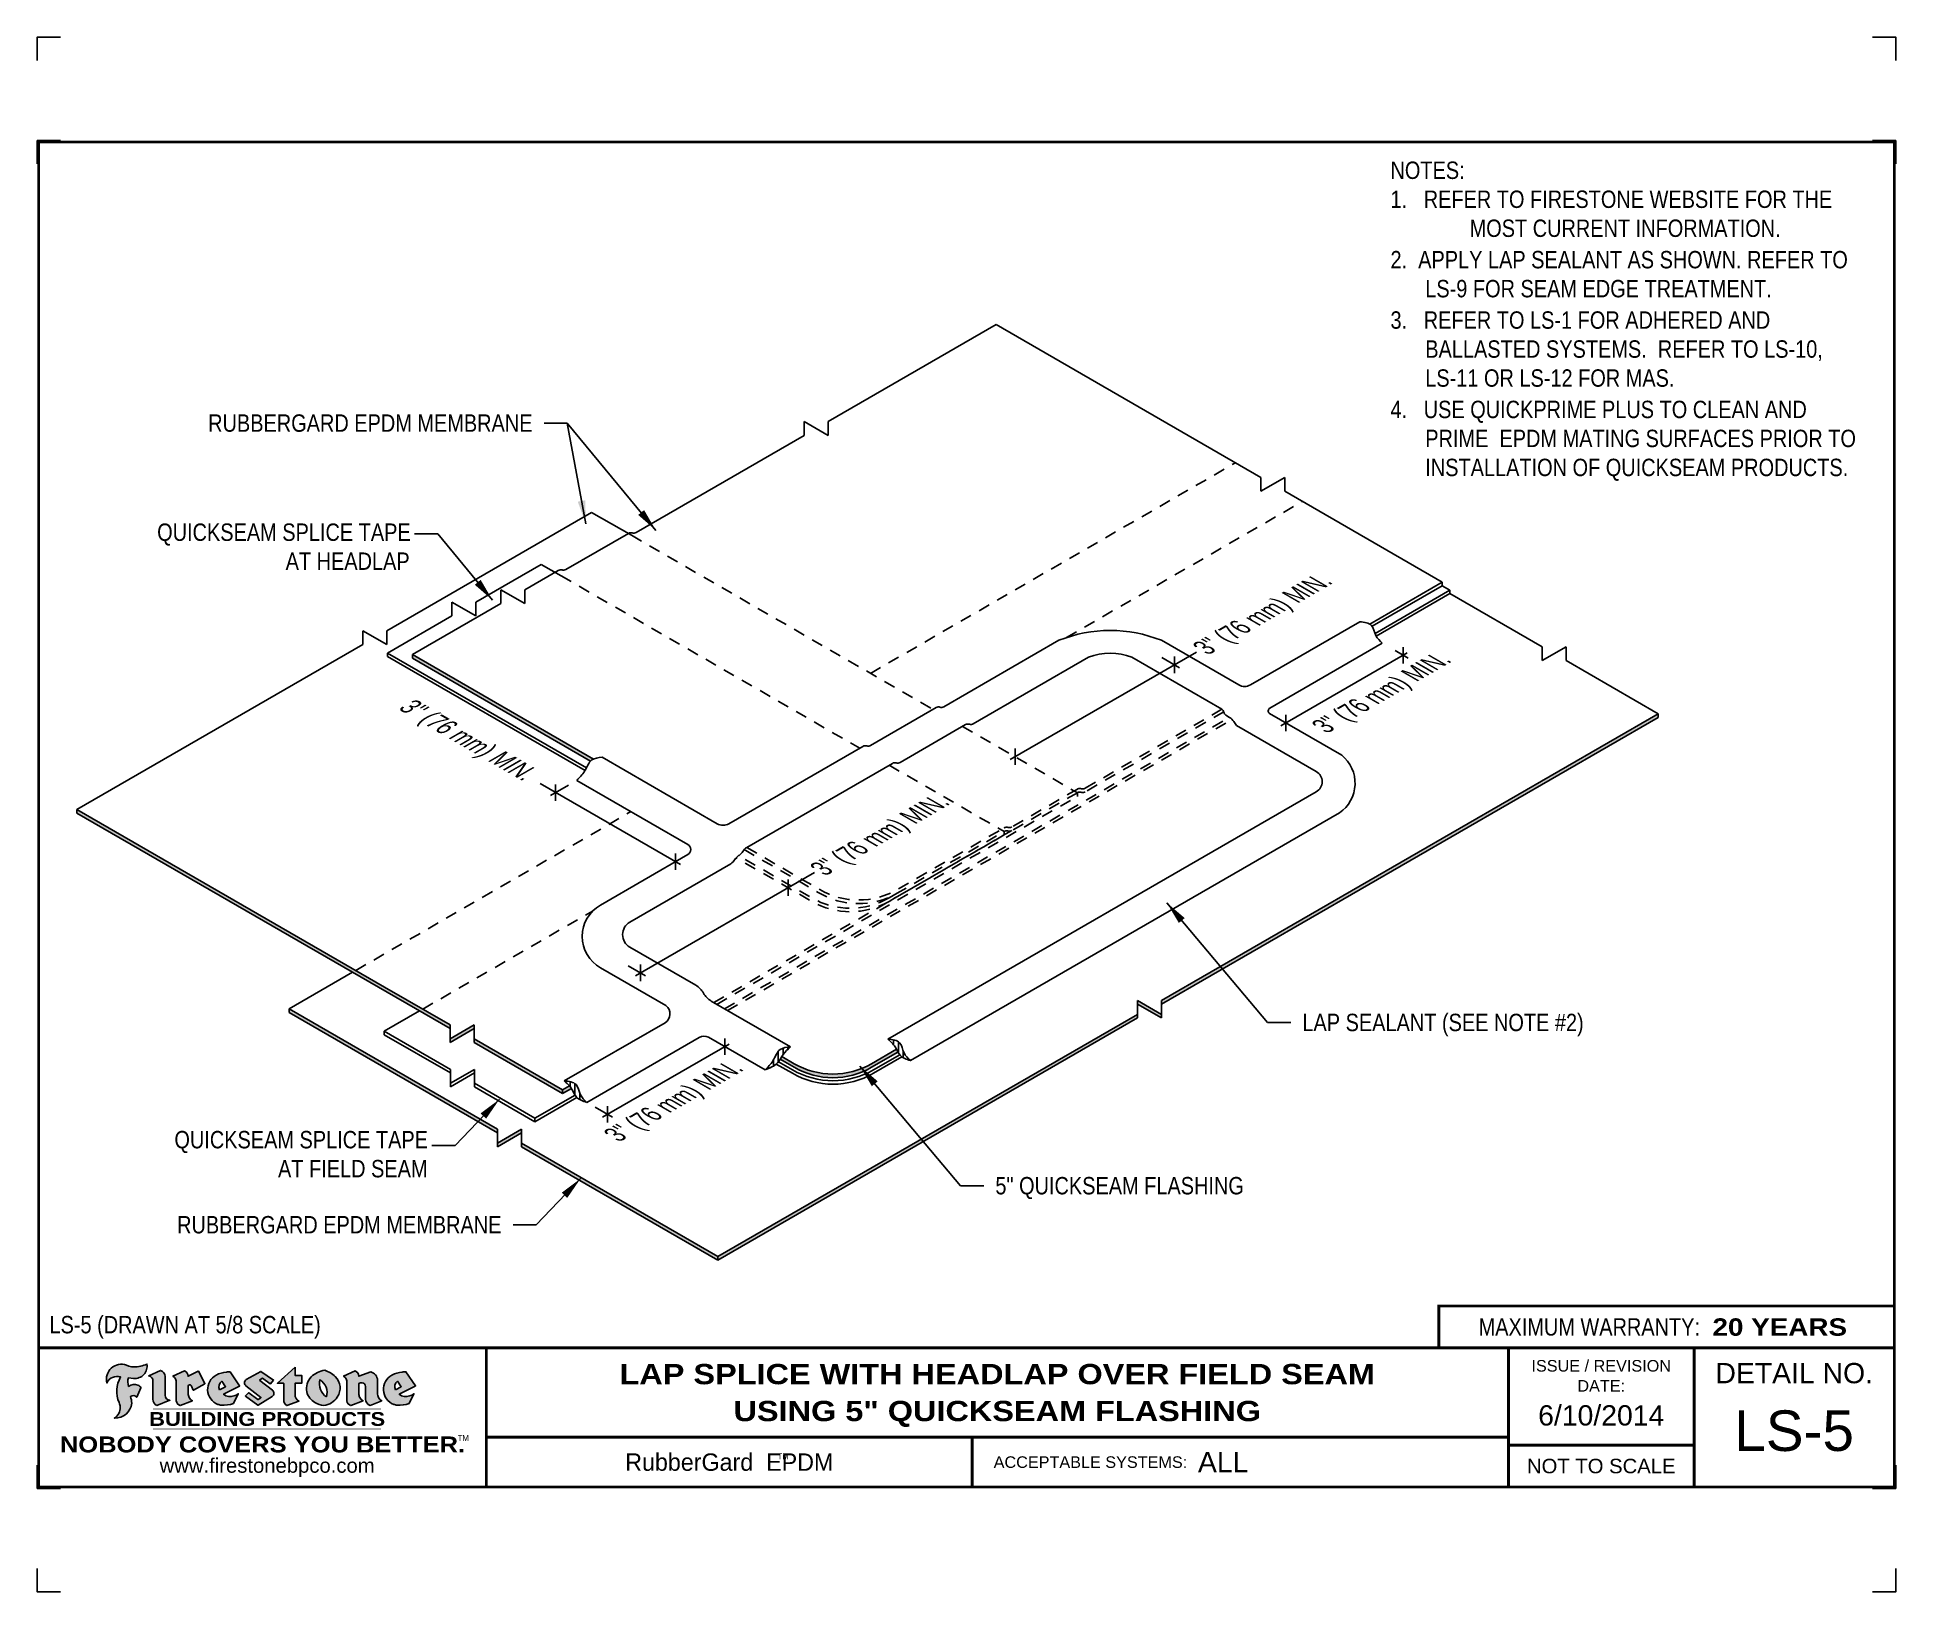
# Model space of a CAD drawing. Header units: inches. Extents: x 121.4 to 141.5, y 113.7 to 130.5.
import ezdxf
from ezdxf.enums import TextEntityAlignment as Align

# ---------------------------------------------------------------- set-up
doc = ezdxf.new("R2010")
doc.units = ezdxf.units.IN
doc.header["$MEASUREMENT"] = 0
doc.linetypes.add('HIDDEN', pattern=[0.375, 0.25, -0.125])
doc.linetypes.add('HIDDEN2', pattern=[0.1875, 0.125, -0.0625])
doc.layers.get('0').update_dxf_attribs({"linetype": 'CONTINUOUS'})
doc.layers.get('DEFPOINTS').update_dxf_attribs({"linetype": 'CONTINUOUS'})
for name, color, linetype in [('FSBP-ANNO-NOTE', 7, 'CONTINUOUS'), ('FSBP-MEMBRANE', 7, 'CONTINUOUS'), ('FSBP-SEALANTS', 1, 'CONTINUOUS'), ('FSBP-TTLB', 7, 'CONTINUOUS'), ('FSBP-TTLB-BORDER', 7, 'CONTINUOUS'), ('FSBP-TTLB-TEXT', 7, 'CONTINUOUS')]:
    doc.layers.add(name, color=color, linetype=linetype)
doc.styles.add('FSBP_ARIAL', font='arial.ttf')
doc.styles.add('FSBP_ARIAL_BOLD', font='')
doc.styles.add('FSBP_ARIAL_NAR', font='ARIALN.TTF')
doc.styles.add('FSBP_BANKGOTHIC', font='bgothm.ttf')
doc.styles.get('FSBP_ARIAL_BOLD').set_extended_font_data('Arial Black')
doc.dimstyles.new('FSBP-LEADER', dxfattribs={"dimtxt": 0.1875, "dimasz": 0.25, "dimexe": 0.0625, "dimexo": 0.125, "dimgap": 0.125, "dimtad": 0, "dimtih": 1, "dimtoh": 1, "dimdec": 4, "dimzin": 0, "dimdsep": 46, "dimlunit": 4, "dimtxsty": 'FSBP_ARIAL_NAR', "dimcen": 0.09375, "dimclrd": 256, "dimclre": 256, "dimclrt": 256, "dimadec": 0, "dimazin": 0, "dimtfac": 1, "dimtdec": 4, "dimtofl": 0, "dimtmove": 0, "dimatfit": 3, "dimfxl": 1, "dimtolj": 1, "dimtzin": 0, "dimlwd": -1, "dimlwe": -1, "dimarcsym": 0})

msp = doc.modelspace()

# ---------------------------------------------------------------- texts
at = {"layer": 'DEFPOINTS', "style": 'FSBP_ARIAL_NAR'}
msp.add_text('LS-5 (DRAWN AT 5/8 SCALE)', height=0.1875, dxfattribs=at).set_placement((121.5798584845293, 116.6276288297691), align=Align.MIDDLE_LEFT)
at = {"layer": 'FSBP-ANNO-NOTE', "style": 'FSBP_ARIAL_NAR'}
for p in [(126.7854352796288, 126.347703826002), (126.4508267044166, 117.704809438383)]:
    msp.add_text('RUBBERGARD EPDM MEMBRANE', height=0.1875, dxfattribs=at).set_placement(p, align=Align.MIDDLE_RIGHT)
at = {"layer": 'FSBP-ANNO-NOTE', "style": 'FSBP_ARIAL_NAR', "oblique": 329.9999999999999}
for p in [(134.018930189475, 123.9240941060654), (129.8939743738109, 121.5425497554964)]:
    msp.add_text('3" (76 mm) MIN.', height=0.1875, rotation=30.00000000000054, dxfattribs=at).set_placement(p, align=Align.MIDDLE_LEFT)
at = {"layer": 'FSBP-ANNO-NOTE', "style": 'FSBP_ARIAL_NAR'}
for rotation, oblique, p in [(30.00000000000054, 329.9999999999999, (135.9906449338739, 123.4504571416697)), (329.9999999999994, 30, (126.0424463980669, 122.9373041888317)), (30.00000000000054, 329.9999999999999, (128.3614762331538, 119.0457545386158))]:
    msp.add_text('3" (76 mm) MIN.', height=0.1875, rotation=rotation, dxfattribs=dict(at, oblique=oblique)).set_placement(p, align=Align.MIDDLE)
for s, p in [('LAP SEALANT (SEE NOTE #2)', (135.0827947615064, 119.8857487536752)), ('5" QUICKSEAM FLASHING', (131.7739742671087, 118.1257340707537))]:
    msp.add_text(s, height=0.1875, dxfattribs=at).set_placement(p, align=Align.MIDDLE_LEFT)
at = {"layer": 'FSBP-ANNO-NOTE', "char_height": 0.1875, "attachment_point": 1, "style": 'FSBP_ARIAL_NAR'}
for s, width, gutter_width, heights, insert in [('\\pi-0.375,l0.375,t0.1875,0.375;NOTES:\\P1.   REFER TO FIRESTONE WEBSITE FOR THE                MOST CURRENT INFORMATION.\\P{\\H0.083333x;\\P\\pt0.375;}2.  APPLY LAP SEALANT AS SHOWN. REFER TO LS-9 FOR SEAM EDGE TREATMENT.\\P{\\H0.083333x;\\P}3.   REFER TO LS-1 FOR ADHERED AND BALLASTED SYSTEMS.  REFER TO LS-10, LS-11 OR LS-12 FOR MAS.\\P{\\H0.083333x;\\P}4.   USE QUICKPRIME PLUS TO CLEAN AND PRIME  EPDM MATING SURFACES PRIOR TO INSTALLATION OF QUICKSEAM PRODUCTS.', 5.18528402618341, 23.08110225731588, [4.014135646084585], (136.0320533127378, 129.1672331682872)), ('\\pi0.30267;QUICKSEAM SPLICE TAPE \\P\\pi1.6874;AT HEADLAP ', 3.014643595026428, 5, [0.6293535238419281], (122.4375589034353, 125.2650737736985)), ('\\pi0.30267;QUICKSEAM SPLICE TAPE \\P\\pi1.4195;AT FIELD SEAM ', 3.014643595026428, 5, [0.6293535238419281], (122.6234257440301, 118.7158381852478))]:
    msp.add_mtext_dynamic_manual_height_columns(s, width=width, gutter_width=gutter_width, heights=heights, dxfattribs=dict(at, insert=insert))

# ---------------------------------------------------------------- blocks, each defined once
blk = doc.blocks.new('TTLB-EPDM_2')
at = {"layer": 'FSBP-TTLB-TEXT'}
h = blk.add_hatch(color=1, dxfattribs=at)
edge = h.paths.add_edge_path()
edge.add_arc((1.037309769669573, -0.1982514792917306), 0.1319107607348553, 264.0410451462098, 370.3106169565175)
edge.add_arc((1.027551646585694, 0.1214293576525799), 0.3273056962876235, 270.05058356628535, 295.23459397187514, ccw=False)
edge.add_arc((1.022801957313345, -0.06680179986895154), 0.1391656561713503, 249.3281275763668, 272.0749124149863, ccw=False)
edge.add_line((0.9736743133014443, -0.1970076156048179), (0.9474927838574558, -0.1852745150568325))
edge.add_arc((0.8939498971398288, -0.3394262635682071), 0.1631857907024099, 70.84590087378872, 194.3325259843273)
edge.add_arc((0.8444260109029493, -0.4259936440910768), 0.1179914261095279, 70.96950098067128, 156.9641407594482, ccw=False)
edge.add_arc((1.153141409296894, -0.4684497516079468), 0.3110405457095052, 150.3231137483159, 203.2084295854517)
edge.add_arc((0.7562495500622943, -0.6412608153899899), 0.1218587156617311, 0.8849157075190988, 24.34668939894999, ccw=False)
edge.add_arc((0.7493781665697374, -0.6475258110744375), 0.1289731377238325, -58.36655102076742, 3.6216782311386737, ccw=False)
edge.add_arc((0.8256699029544474, -0.5792158350996106), 0.1783301886510354, 267.2205474105585, 354.1381621173521)
edge.add_arc((0.7903121048625305, -0.6011409294291745), 0.212787892960859, 0.9996158580669322, 21.00503380861244)
edge.add_arc((1.01880712263941, -0.5666691048185161), 0.05136395668415847, 40.82117713173261, 125.52727787225791, ccw=False)
edge.add_line((1.057676976260041, -0.5330924682126437), (1.102776947655911, -0.4308018311949837))
edge.add_arc((1.040858222524664, -0.4699705673995949), 0.07326744446031509, 32.31675181867256, 66.31481236598174)
edge.add_arc((1.032262518825329, -0.5063316993097662), 0.1102246948011782, 69.8179132332389, 125.254734720681)
edge.add_arc((1.127708877207287, -0.368959353531244), 0.1659710644737306, 164.1569669952081, 196.5811013160487, ccw=False)
edge.add_line((0.9680425188342383, -0.3236487780942383), (1.023615334387159, -0.3294494641845773))
h = blk.add_hatch(color=1, dxfattribs=at)
edge = h.paths.add_edge_path()
edge.add_line((1.275239419159561, -0.6223407783464694), (1.415345367376062, -0.5660418822574371))
edge.add_arc((1.421019305783958, -0.5090099247487757), 0.05731350411836949, 181.9717871001989, 264.31851000495806, ccw=False)
edge.add_line((1.363739737527226, -0.5109819325197265), (1.363412352251203, -0.3102363679013962))
edge.add_arc((1.294263659668751, -0.3103491388303989), 0.06914878453844908, 0.0934405599591014, 72.42834396969012)
edge.add_line((1.315139561173908, -0.2444268274366692), (1.186839444240604, -0.3024209471341379))
edge.add_arc((1.175246268095289, -0.3585110609420917), 0.05727567197445628, -0.017399788185912257, 78.322067691347, ccw=False)
edge.add_line((1.232521937428658, -0.3585284546236807), (1.232574268422297, -0.555126496687123))
edge.add_arc((1.305699496415486, -0.5558575689677219), 0.07312888236350451, 179.4272023230205, 245.3845503102953)
h = blk.add_hatch(color=1, dxfattribs=at)
edge = h.paths.add_edge_path()
edge.add_line((1.792026821926584, -0.3839679064720229), (1.722158956877934, -0.2518542302253621))
edge.add_arc((1.720119655279638, -0.2529327078887852), 0.002306916790721817, 27.87197133405656, 117.3766794470751)
edge.add_line((1.719058846382097, -0.250884159729182), (1.610638460368705, -0.3070279753467702))
edge.add_arc((1.547088841662962, -0.3061026658494403), 0.06355635479880145, 359.165808011073, 425.8793658831422)
edge.add_line((1.573061729235633, -0.2480956029480268), (1.446879247402876, -0.3051325108639702))
edge.add_arc((1.407812067100189, -0.370357133046621), 0.07602957263902092, -3.441403975725109, 59.07992244284969, ccw=False)
edge.add_line((1.483704536400296, -0.3749210150788969), (1.483704536400296, -0.5723838140635706))
edge.add_arc((1.54053746518044, -0.568254406115083), 0.05698275005415228, 184.1557352478595, 255.3066498366543)
edge.add_line((1.526084036778343, -0.6233736605654059), (1.657291340682093, -0.570650514527486))
edge.add_arc((1.688298576827198, -0.5021390388423987), 0.0752015358480571, 207.5160880841914, 245.649226723163, ccw=False)
edge.add_arc((1.721050197024907, -0.4914488168456328), 0.1093332836229113, 179.4823365255141, 204.5537900001094, ccw=False)
edge.add_line((1.611721375809452, -0.4904610114968335), (1.611721375809452, -0.4126404716788983))
edge.add_arc((1.628589765097195, -0.414159299036043), 0.01693662875851176, 28.356188110622725, 174.8549701683585, ccw=False)
edge.add_arc((1.627340435522395, -0.4197189881350504), 0.02111886817708033, 22.216893572439517, 40.10213956426492, ccw=False)
edge.add_line((1.646891420738257, -0.4117336534413738), (1.666638796144639, -0.4549750258192233))
edge.add_arc((1.668737246926742, -0.4540167099035481), 0.002306916790685496, 204.545128184284, 299.6323508190091)
edge.add_line((1.669877862091766, -0.4560219186518992), (1.791128135493295, -0.3870515928837648))
edge.add_line((1.791128135493295, -0.3870515928837648), (1.792026821926584, -0.3839679064720229))
h = blk.add_hatch(color=1, dxfattribs=at)
h.paths.add_polyline_path([(2.063388732080512, -0.2583237030618903, 0.02524281661523788), (2.025024361750752, -0.2610532129309178, 0.1213611957758757), (1.901773912052249, -0.3008158885520373, 0.6151668103976068), (1.93274136141747, -0.6099060679591872, 0.05306812109568645), (1.967936229862175, -0.617865745600497, 0.1150932231766138), (2.099126721549737, -0.5994933789882708), (2.151195569562105, -0.4944891916583316, -0.08755405562188731), (2.104230609512001, -0.5187113292177372, -0.265591761123442), (1.992692314386659, -0.5010701623316862), (2.165347897647223, -0.4141184325909109, 0.4518949533370738), (2.166222728871162, -0.4107679608846269)])
h.paths.add_polyline_path([(2.014217313945437, -0.4188965037300676), (1.951113654018855, -0.4515330109460507, -0.3720533890450154), (1.973177450672722, -0.3607130665457561)], flags=16)
h = blk.add_hatch(color=1, dxfattribs=at)
edge = h.paths.add_edge_path()
edge.add_arc((2.260407392426802, -0.3775796671688782), 0.04152450223225729, 123.20805433950699, 232.2027298779723, ccw=False)
edge.add_line((2.237665217914071, -0.3428366421988329), (2.393535971665983, -0.2540943745380986))
edge.add_arc((2.394677353533142, -0.2560991469722482), 0.002306916790741334, 55.64644466176611, 119.65426054492559, ccw=False)
edge.add_line((2.395979141996861, -0.2541946229174954), (2.531809646140459, -0.3470380726374032))
edge.add_arc((2.530468902927946, -0.3489153772789875), 0.002306916790700397, -42.731101238422525, 54.4661353739603, ccw=False)
edge.add_line((2.532163440279987, -0.3504807552658491), (2.498457913851155, -0.3869673252714421))
edge.add_arc((2.496763376499139, -0.3854019472845934), 0.002306916790672934, 233.7527076894875, 317.26889876138785, ccw=False)
edge.add_line((2.495399362263356, -0.38726241234572), (2.413849913492982, -0.3274738082119626))
edge.add_arc((2.412485899257181, -0.3293342732731342), 0.002306916790720064, 53.75270768979358, 124.4135619297835)
edge.add_line((2.41118211687575, -0.3274311136421062), (2.382933981293377, -0.346782838468144))
edge.add_arc((2.38423776367478, -0.3486859980991606), 0.002306916790694898, 124.4135619293799, 231.8459020253626)
edge.add_line((2.382812599816248, -0.3505000469010184), (2.519899969301207, -0.4581994452042721))
edge.add_arc((2.494247019847682, -0.4908523236374461), 0.04152450223225742, -55.21225898295222, 51.84590202520428, ccw=False)
edge.add_line((2.517938320565804, -0.5249552055672808), (2.364434947484597, -0.6179520922513717))
edge.add_arc((2.36323960192349, -0.6159790200102006), 0.002306916790726996, 233.2955624372927, 301.20872157023314, ccw=False)
edge.add_line((2.361860787187538, -0.6178285429225383), (2.231266621301074, -0.5204709167214361))
edge.add_arc((2.232647938930649, -0.5186232623475259), 0.002306916790697672, 135.5134179846393, 233.21798691998708, ccw=False)
edge.add_line((2.231002150870836, -0.5170067083764565), (2.262839375599356, -0.4845937328397696))
edge.add_arc((2.264485163659225, -0.4862102868108537), 0.002306916790748497, 53.0352839999411, 135.513417985369, ccw=False)
edge.add_line((2.265872365996302, -0.4843670465239001), (2.361834678328762, -0.5565872257804898))
edge.add_arc((2.363221880665761, -0.5547439854936304), 0.002306916790627066, 233.0352840000685, 302.2362632414394)
edge.add_line((2.36445241715569, -0.5566953042850713), (2.39428499383348, -0.5378823484768844))
edge.add_arc((2.393054457343549, -0.5359310296853765), 0.002306916790685166, 302.2362632406177, 412.2027298768422)
edge.add_line((2.394468296066179, -0.5341081404551886), (2.234958295420142, -0.4103916733127022))
h = blk.add_hatch(color=1, dxfattribs=at)
edge = h.paths.add_edge_path()
edge.add_line((2.763460561272041, -0.2072496393923444), (2.763460561272041, -0.2969520779963801))
edge.add_arc((2.765767478062699, -0.2969520779963943), 0.00230691679065842, 179.9999999996471, 269.9999999996471)
edge.add_line((2.765767478062685, -0.2992589947870528), (2.835417693520355, -0.2992589947870528))
edge.add_arc((2.835417693520355, -0.3015659115777538), 0.002306916790701052, 0, 90, ccw=False)
edge.add_line((2.837724610311056, -0.3015659115777538), (2.837724610311056, -0.3790761307453892))
edge.add_arc((2.83541769352037, -0.3790761307453749), 0.002306916790686842, 269.99999999964706, 359.99999999964706, ccw=False)
edge.add_line((2.835417693520355, -0.3813830475360618), (2.765767478062685, -0.3813830475360618))
edge.add_arc((2.765767478062699, -0.3836899643267202), 0.00230691679065842, 90.00000000035294, 180.0000000003529)
edge.add_line((2.763460561272041, -0.3836899643267344), (2.763460561272041, -0.5033995910642801))
edge.add_arc((2.836735953378943, -0.5071368822038516), 0.07337063740681413, 177.0802527808789, 245.3249543133826)
edge.add_line((2.806105814540615, -0.5738080530967267), (2.674529557384915, -0.6226036013049594))
edge.add_arc((2.708610405062069, -0.564298408791804), 0.06753517344606039, 177.0345319916277, 239.6926428024901, ccw=False)
edge.add_line((2.641165668230087, -0.560804539009709), (2.641165668230087, -0.3836899643267344))
edge.add_arc((2.638858751439429, -0.3836899643267202), 0.00230691679065842, 359.9999999996471, 449.999999999647)
edge.add_line((2.638858751439443, -0.3813830475360618), (2.572857950769389, -0.3813830475360618))
edge.add_line((2.572857950769389, -0.3813830475360618), (2.763460561272041, -0.2072496393923444))
h = blk.add_hatch(color=1, dxfattribs=at)
edge = h.paths.add_edge_path(flags=16)
edge.add_arc((2.940363509127394, -0.4847985213681437), 0.1684614578629418, 344.5558804047865, 417.0140046669545)
edge.add_arc((3.194458079644619, -0.3883534532477785), 0.1684614578629414, 164.5558804047864, 237.0140046669546)
edge = h.paths.add_edge_path()
edge.add_arc((3.069375116502199, -0.4399344555144872), 0.1828726885096673, 136.0914512150047, 191.213418978326)
edge.add_arc((3.064939550433406, -0.4318234379590333), 0.1803148804748503, 194.0167254156723, 240.6663730831859)
edge.add_arc((3.098047041778981, -0.3845058757092554), 0.2378525180183701, 239.2975390661776, 264.2889872773176)
edge.add_arc((3.04884478212623, -0.4190232383793012), 0.203760689247156, 277.1986764832036, 326.503572961274)
edge.add_arc((3.077739326803546, -0.4341046616465112), 0.171374865791709, 325.3768876809902, 406.3828327799087)
edge.add_arc((3.011839488065919, -0.4896144380417797), 0.2571945645850002, 44.28462553519766, 73.82901434867304)
edge.add_arc((3.117152499586992, -0.4983433120546693), 0.2579560664039132, 97.50292863483666, 134.1039137579027)
h = blk.add_hatch(color=1, dxfattribs=at)
edge = h.paths.add_edge_path()
edge.add_line((3.322690228557462, -0.5721896537377091), (3.322690228557462, -0.3749210150788969))
edge.add_arc((3.246797759257384, -0.3703571330465745), 0.076029572638996, 356.5585960242387, 419.0799224428129)
edge.add_line((3.285864939560099, -0.3051325108639702), (3.412047421392799, -0.2480956029480268))
edge.add_arc((3.386074533820159, -0.3061026658494941), 0.06355635479883807, 0.3962622833877276, 65.87936588318718, ccw=False)
edge.add_line((3.449629368605429, -0.3056631084210863), (3.580526418688805, -0.2593848434574539))
edge.add_arc((3.555744121700958, -0.3530904070730321), 0.09692726601172152, 2.366977007666776, 75.18615851992018, ccw=False)
edge.add_line((3.652588689330287, -0.3490873311063041), (3.652588689330287, -0.4883770011386872))
edge.add_arc((3.761877549389556, -0.4914934052703811), 0.1093332836229047, 178.3666365323574, 204.5537900000422)
edge.add_arc((3.729125929191727, -0.5021836272670953), 0.07520153584796169, 207.5160880841711, 245.2240541443093)
edge.add_line((3.697611150971852, -0.5704631245385627), (3.572585913552643, -0.6207021253773775))
edge.add_arc((3.59534718600759, -0.5526356419907701), 0.07177131519198746, 180.3328587115751, 251.51018566665869, ccw=False)
edge.add_line((3.523577081955409, -0.5530525936986663), (3.523577081955409, -0.4153032515383615))
edge.add_arc((3.486319529276879, -0.4148773504126441), 0.0372599868942854, 359.3450650296066, 449.0500281941028)
edge.add_arc((3.482769874121713, -0.4419622099033496), 0.06447454900600783, 86.29402372314017, 119.8211331593848)
edge.add_line((3.450707067966732, -0.3860252459975726), (3.450707067966732, -0.4904610114968335))
edge.add_arc((3.560035889182251, -0.491448816845647), 0.1093332836229751, 179.4823365255069, 204.5537900001023)
edge.add_arc((3.527284268984408, -0.5021390388424952), 0.07520153584796385, 207.5160880841699, 245.6492267231416)
edge.add_line((3.496277032839316, -0.570650514527486), (3.365069728935509, -0.6233736605654059))
edge.add_arc((3.37950248606194, -0.5682868177318081), 0.05694615642555727, 183.9298782390169, 255.318496325343, ccw=False)
h = blk.add_hatch(color=1, dxfattribs=at)
h.paths.add_polyline_path([(3.957695472291277, -0.2583237030618903, 0.02524281661523822), (3.919331101961575, -0.2610532129309178, 0.1085638477195505), (3.807890832595604, -0.2939221658134414, 0.6425897848490651), (3.827048101628293, -0.6099060679591872, 0.05306812109569052), (3.862242970072884, -0.617865745600497, 0.1150932231766133), (3.993433461760503, -0.5994933789882708), (4.045502309772871, -0.4944891916583316, -0.08755405562189084), (3.998537349722767, -0.5187113292177372, -0.2655917611234366), (3.886999054597368, -0.5010701623316862), (4.059654637857989, -0.4141184325909109, 0.4518949533370731), (4.060529469081928, -0.4107679608846269)])
h.paths.add_polyline_path([(3.90852405415626, -0.4188965037300676), (3.845420394229677, -0.4515330109460507, -0.3720533890450147), (3.867484190883488, -0.3607130665457561)], flags=16)
at = {"layer": 'DEFPOINTS', "linetype": 'Continuous', "ltscale": 1.75}
for points in [[(-0.015625, 13.88083333333333), (-0.015625, 14.13083333333333), (0.234375, 14.13083333333333)], [(20.01562500000003, 13.88083333333333), (20.01562500000003, 14.13083333333333), (19.76562500000003, 14.13083333333333)], [(-0.015625, -2.380833333333342), (-0.015625, -2.630833333333342), (0.234375, -2.630833333333342)], [(20.01562500000003, -2.380833333333342), (20.01562500000003, -2.630833333333342), (19.76562500000003, -2.630833333333342)]]:
    blk.add_lwpolyline(points, dxfattribs=at)
at = {"layer": 'DEFPOINTS', "color": 1}
for points in [[(0.234375, 13.015625), (-0.015625, 13.015625), (-0.015625, 12.765625)], [(20.015625, 12.765625), (20.015625, 13.015625), (19.765625, 13.015625)], [(0.234375, -1.515625), (-0.015625, -1.515625), (-0.015625, -1.265625)], [(20.015625, -1.265625), (20.015625, -1.515625), (19.765625, -1.515625)]]:
    blk.add_lwpolyline(points, dxfattribs=at)
at = {"layer": 'FSBP-TTLB', "const_width": 0.03125}
blk.add_lwpolyline([(15.09028770518938, 0), (20, 0), (20, 0.4512598240669945), (15.09028770518938, 0.4512598240669945)], close=True, dxfattribs=at)
for points in [[(0, 0), (0, -1.5), (20, -1.5), (20, 0), (0, 0)], [(4.825208527206769, 0), (4.825208527206769, -0.9643749050531198)], [(15.84028770518938, 0), (15.84028770518938, -0.9643749050531198)], [(17.84110496735593, 0), (17.84110496735593, -1.5)], [(20, 0), (20, -1.5)], [(4.825208527206769, -0.9643749050531198), (15.84028770518938, -0.9643749050531198)], [(4.825208527206769, -0.9643749050531198), (4.825208527206769, -1.5)], [(15.84028770518938, -0.9643749050531198), (15.84028770518938, -1.5)], [(15.84028770518938, -1.048740175933006), (17.84110496735593, -1.048740175933006)]]:
    blk.add_lwpolyline(points, dxfattribs=at)
at = {"layer": 'FSBP-TTLB-BORDER', "const_width": 0.03125}
blk.add_lwpolyline([(20, 0), (20, 13), (0, 13), (0, 0)], dxfattribs=at)
at = {"layer": 'FSBP-TTLB-TEXT', "color": 1}
blk.add_line((0.7358432058323388, -0.379822754145593), (0.7358432058323388, -0.379822754145593), dxfattribs=at)
for points in [[(1.023615323725323, -0.3294494630716969, 0.5000510906601082), (1.167090420776901, -0.1746414942047778, -0.1103304102359608), (1.027840608309816, -0.2058762110801382, -0.09957876667165425), (0.9736743133014443, -0.1970076156048179), (0.9474927838574558, -0.1852745150568325, 0.5978159689075124), (0.7358432058323388, -0.379822754145593, -0.3938834584182213), (0.8828996422548698, -0.3144510229727047, 0.2349406564350952), (0.86727108227484, -0.5910237178633082, -0.1027304183841549), (0.8780937320133262, -0.6393788197974146, -0.2772692352614086), (0.8170223912655956, -0.7573362346216896, 0.3985429150902959), (1.003067614090241, -0.5974286950643517, 0.0875124847930418), (0.9889600163401155, -0.5248671157293501, -0.3874031597924062), (1.057676976260041, -0.5330924682126437), (1.102776947655911, -0.4308018311949837, 0.1494423498871741), (1.07029056398062, -0.4028746979725923, 0.2467195073738216), (0.9686394281704906, -0.4163228904100862, -0.1424285161541127), (0.9680425188342383, -0.3236487780942383), (1.023615334387159, -0.3294494641845773)], [(2.166222728871162, -0.4107679608846269), (2.063388732080512, -0.2583237030618903, 0.02524281661523788), (2.025024361750752, -0.2610532129309178, 0.1085638477195265), (1.913584092384895, -0.2939221658134414, 0.6425897848491228), (1.93274136141747, -0.6099060679591872, 0.05306812109568648), (1.967936229862175, -0.617865745600497, 0.1150932231766137), (2.099126721549737, -0.5994933789882708), (2.151195569562105, -0.4944891916583316, -0.0875540556218873), (2.104230609512001, -0.5187113292177372, -0.2655917611234418), (1.992692314386659, -0.5010701623316862), (2.165347897647223, -0.4141184325909109)], [(2.763460561272041, -0.2072496393923444), (2.763460561272041, -0.2969520779963801, 0.4142135623730958), (2.765767478062685, -0.2992589947870528), (2.835417693520355, -0.2992589947870528, -0.414213562373095), (2.837724610311056, -0.3015659115777538), (2.837724610311056, -0.3790761307453892, -0.4142135623730938), (2.835417693520355, -0.3813830475360618), (2.765767478062685, -0.3813830475360618, 0.4142135623730958), (2.763460561272041, -0.3836899643267344), (2.763460561272041, -0.5033995910642801, 0.3068985753588853), (2.806105814540615, -0.5738080530967267), (2.674529557384915, -0.6226036013049594, -0.2804194150632976), (2.641165668230087, -0.560804539009709), (2.641165668230087, -0.3836899643267344, 0.414213562373095), (2.638858751439443, -0.3813830475360618), (2.572857950769389, -0.3813830475360618), (2.763460561272041, -0.2072496393923444)], [(4.060529469081928, -0.4107679608846269), (3.957695472291277, -0.2583237030618903, 0.02524281661523788), (3.919331101961575, -0.2610532129309178, 0.1085638477195265), (3.807890832595604, -0.2939221658134414, 0.6425897848491228), (3.827048101628293, -0.6099060679591872, 0.05306812109568648), (3.862242970072884, -0.617865745600497, 0.1150932231766137), (3.993433461760503, -0.5994933789882708), (4.045502309772871, -0.4944891916583316, -0.0875540556218873), (3.998537349722767, -0.5187113292177372, -0.2655917611234418), (3.886999054597368, -0.5010701623316862), (4.059654637857989, -0.4141184325909109)], [(4.059654637857989, -0.4141184325909109, 0.4518949533370731), (4.060529469081928, -0.4107679608846269, 0.4518949533370731)]]:
    blk.add_lwpolyline(points, format="xyb", dxfattribs=at)
for points in [[(1.275239419159561, -0.6223407783464694), (1.415345367376062, -0.5660418822574371, -0.3756100036733062), (1.363739737527226, -0.5109819325197265), (1.363412352251203, -0.3102363679013962, 0.3265360292958048), (1.315139561173908, -0.2444268274366692), (1.186839444240604, -0.3024209471341379, -0.3557863980845349), (1.232521937428658, -0.3585284546236807), (1.232574268422297, -0.555126496687123, 0.2960110723418457)], [(1.792026821926584, -0.3839679064720229), (1.722158956877934, -0.2518542302253621, 0.4116839150163434), (1.719058846382097, -0.250884159729182), (1.610638460368705, -0.3070279753467702, 0.2996033003794034), (1.573061729235633, -0.2480956029480268), (1.446879247402876, -0.3051325108639702, -0.2797757560995365), (1.483704536400296, -0.3749210150788969), (1.483704536400296, -0.5723838140635706, 0.320828638474519), (1.526084036778343, -0.6233736605654059), (1.657291340682093, -0.570650514527486, -0.1679398621276611), (1.621603752698661, -0.5368819723450571, -0.1098333365370753), (1.611721375809452, -0.4904610114968335), (1.611721375809452, -0.4126404716788983, -0.743334502655012), (1.64349420176768, -0.4061152228778298, -0.07819791644735608), (1.646891420738257, -0.4117336534413738), (1.666638796144639, -0.4549750258192233, 0.4404648714563479), (1.669877862091766, -0.4560219186518992), (1.791128135493295, -0.3870515928837648)], [(1.951113654018855, -0.4515330109460507), (2.014217313945437, -0.4188965037300676), (1.973177450672722, -0.3607130665457561, 0.3720533890450154)], [(2.234958295420142, -0.4103916733127022, -0.5150044486718882), (2.237665217914071, -0.3428366421988329), (2.393535971665983, -0.2540943745380986, -0.2867822934100265), (2.395979141996861, -0.2541946229174954), (2.531809646140459, -0.3470380726374032, -0.4515027974650387), (2.532163440279987, -0.3504807552658491), (2.498457913851155, -0.3869673252714421, -0.3814439164929681), (2.495399362263356, -0.38726241234572), (2.413849913492982, -0.3274738082119626, 0.3184718635035665), (2.41118211687575, -0.3274311136421062), (2.382933981293377, -0.346782838468144, 0.5064094529656681), (2.382812599816248, -0.3505000469010184), (2.519899969301207, -0.4581994452042721, -0.5043597839115849), (2.517938320565804, -0.5249552055672808), (2.364434947484597, -0.6179520922513717, -0.3053163970316367), (2.361860787187538, -0.6178285429225383), (2.231266621301074, -0.5204709167214361, -0.4541703869768119), (2.231002150870836, -0.5170067083764565), (2.262839375599356, -0.4845937328397696, -0.3762644290664977), (2.265872365996302, -0.4843670465239001), (2.361834678328762, -0.5565872257804898, 0.3114700032088108), (2.36445241715569, -0.5566953042850713), (2.39428499383348, -0.5378823484768844, 0.520381097387146), (2.394468296066179, -0.5341081404551886)], [(2.937624918725987, -0.3131105398334029, 0.2452625673097023), (2.889993533867141, -0.4754966266250307, 0.2064059665179019), (2.976604338974084, -0.5890186876871866, 0.1094800500670344), (3.074378098474654, -0.6211778035979165, 0.2185147641853038), (3.218764944843201, -0.5314757029352819, 0.3689489483072479), (3.195959963110113, -0.3100352223135445, 0.1296305888694145), (3.0834694040758, -0.242595816912754, 0.1610736375384317)], [(3.10274193015772, -0.5296595419651595, 0.3271311138286319), (3.032079658614293, -0.3434924326507627, 0.3271311138286322)], [(3.322690228557462, -0.5721896537377091), (3.322690228557462, -0.3749210150788969, 0.2797757560995341), (3.285864939560099, -0.3051325108639702), (3.412047421392799, -0.2480956029480268, -0.2937618496109166), (3.449629368605429, -0.3056631084210863), (3.580526418688805, -0.2593848434574539, -0.3288760160581939), (3.652588689330287, -0.3490873311063041), (3.652588689330287, -0.4883770011386872, 0.114762897203527), (3.662431105063263, -0.536926560769686, 0.166032965990522), (3.697611150971852, -0.5704631245385627), (3.572585913552643, -0.6207021253773775, -0.3209557512194564), (3.523577081955409, -0.5530525936986663), (3.523577081955409, -0.4153032515383615, 0.4127061514896111), (3.48693727661589, -0.3776224848030694, 0.1473421876160361), (3.450707067966732, -0.3860252459975726), (3.450707067966732, -0.4904610114968335, 0.1098333365370753), (3.460589444855941, -0.5368819723450855, 0.1679398621276611), (3.496277032839316, -0.570650514527486), (3.365069728935509, -0.6233736605654059, -0.3219729545308964), (3.322690228557462, -0.5721896537377091, 29.1476284739)], [(3.845420394229677, -0.4515330109460507), (3.90852405415626, -0.4188965037300676), (3.867484190883488, -0.3607130665457561, 0.3720533890450154)]]:
    blk.add_lwpolyline(points, format="xyb", close=True, dxfattribs=at)
at = {"layer": 'FSBP-TTLB-TEXT'}
for points, const_width in [([(1.233926579809207, -0.6584455781731435), (3.691229482685259, -0.6584455781731577)], 0.0078125), ([(1.233926579809207, -0.8761560960495984), (3.691229482685259, -0.8761560960495842)], 0.0078125), ([(10.06152282927678, -0.9643749050531198), (10.06152282927678, -1.5)], 0.03125)]:
    blk.add_lwpolyline(points, dxfattribs=dict(at, const_width=const_width))
at = {"layer": 'FSBP-TTLB-TEXT', "color": 1}
for centre, start, end in [((1.789987520328282, -0.3850463841354355), 299.6323508193319, 27.87197133380463), ((2.164310260790558, -0.412058050385383), 296.7304547840455, 34.00233684987403)]:
    blk.add_arc(centre, 0.00230691679068068, start, end, dxfattribs=at)
at = {"layer": 'FSBP-TTLB-TEXT', "style": 'FSBP_ARIAL_NAR'}
blk.add_text('MAXIMUM WARRANTY:', height=0.1875, dxfattribs=at).set_placement((17.90516569312837, 0.2256299120335257), align=Align.MIDDLE_RIGHT)
at = {"layer": 'FSBP-TTLB-TEXT'}
for s, height, style, p in [('ISSUE / REVISION', 0.125, 'FSBP_ARIAL', (16.84069633627263, -0.1938496373466023)), ('DETAIL NO.', 0.21875, 'FSBP_ARIAL', (18.92055248367797, -0.2724398367368792)), ('DATE:', 0.125, 'FSBP_ARIAL', (16.84069633627263, -0.409973105348854)), ('www.firestonebpco.com', 0.15625, 'FSBP_ARIAL', (2.462578031247233, -1.268657306740124)), ('RubberGard  EPDM', 0.1875, 'FSBP_BANKGOTHIC', (7.443365678241776, -1.23218745252656)), ('TM', 0.0625, 'FSBP_BANKGOTHIC', (8.023397742165457, -1.169706269210366)), ('NOT TO SCALE', 0.15625, 'FSBP_ARIAL', (16.84069633627263, -1.274370087966503))]:
    blk.add_text(s, height=height, dxfattribs=dict(at, style=style)).set_placement(p, align=Align.MIDDLE_CENTER)
at = {"layer": 'FSBP-TTLB-TEXT', "lineweight": 18, "style": 'FSBP_ARIAL_BOLD'}
blk.add_text('BUILDING PRODUCTS', height=0.1484375, dxfattribs=at).set_placement((2.462578031247233, -0.7673008371113639), align=Align.MIDDLE_CENTER)
at = {"layer": 'FSBP-TTLB-TEXT', "color": 1}
for s, height, style, p in [('NOBODY COVERS YOU BETTER.', 0.171875, 'FSBP_ARIAL_BOLD', (2.412604263603384, -1.041650450587369)), ('TM', 0.0625, 'FSBP_BANKGOTHIC', (4.576671173373001, -0.9725745042934193))]:
    blk.add_text(s, height=height, dxfattribs=dict(at, style=style)).set_placement(p, align=Align.MIDDLE_CENTER)
at = {"layer": 'FSBP-TTLB-TEXT', "style": 'FSBP_ARIAL'}
blk.add_text('ACCEPTABLE SYSTEMS:', height=0.125, dxfattribs=at).set_placement((10.29281281591562, -1.23218745252656), align=Align.MIDDLE_LEFT)
at = {"layer": 'FSBP-TTLB-TEXT'}
for tag, height, style, p in [('MAXIMUM_WARRANTY', 0.1875, 'FSBP_ARIAL_BOLD', (18.03987100774941, 0.2240244307510579)), ('ACCPT_SYSTEMS', 0.21875, 'FSBP_ARIAL', (12.49438170418193, -1.23218745252656))]:
    blk.add_attdef(tag, text='', height=height, dxfattribs=dict(at, style=style)).set_placement(p, align=Align.MIDDLE_LEFT)
for tag, height, style, p in [('DETAIL_DESCP_LINE_1', 0.21875, 'FSBP_ARIAL_BOLD', (10.33118450231211, -0.2831249841755152)), ('DETAIL_DESCP_LINE_2', 0.21875, 'FSBP_ARIAL_BOLD', (10.33118450231211, -0.6812499208775904)), ('ISSUE_REV_DATE', 0.21875, 'FSBP_ARIAL', (16.84069633627263, -0.7282559425942452)), ('DETAIL_NUMBER', 0.4375, 'FSBP_ARIAL', (18.91941590748775, -0.8931630692489421))]:
    blk.add_attdef(tag, text='', height=height, dxfattribs=dict(at, style=style)).set_placement(p, align=Align.MIDDLE_CENTER)

# ---------------------------------------------------------------- hatches: boundary and pattern name
at = {"layer": 'FSBP-MEMBRANE'}
h = msp.add_hatch(color=256, dxfattribs=at)
edge = h.paths.add_edge_path()
edge.add_line((125.4917394023252, 123.852132368872), (125.4917394023252, 123.813069868872))
edge.add_line((125.4917394023252, 123.813069868872), (127.4121411155772, 122.7043254227738))
edge.add_spline(control_points=[(127.4121411155772, 122.7043254227738), (127.4161310249626, 122.7083968229951), (127.425530549764, 122.7166294329004), (127.4364821840831, 122.722783032061), (127.4428600761921, 122.7256523225936)], knot_values=[0.09184350881309569, 0.09184350881309569, 0.09184350881309569, 0.09184350881309569, 0.11008463492869, 0.1322055214326542, 0.1322055214326542, 0.1322055214326542, 0.1322055214326542], degree=3, periodic=0)
edge.add_line((127.4428600761922, 122.7256523225936), (125.4917394023252, 123.852132368872))
h = msp.add_hatch(color=256, dxfattribs=at)
h.paths.add_polyline_path([(124.1613285433888, 120.0310755452354), (124.1613285433888, 119.9920130452354), (126.4070733395423, 118.6954316826449), (126.4070733395423, 118.734494182645)])
h.paths.add_polyline_path([(126.6655921214153, 118.6954316826451), (126.6655921214153, 118.734494182645), (126.4070733395423, 118.58523829434), (126.4070733395423, 118.54617579434)])
h.paths.add_polyline_path([(126.6655921214153, 118.58523829434), (126.6655921214153, 118.5461757943401), (128.7843635838831, 117.3229025201329), (128.7843635838831, 117.3619650201329)])
h.paths.add_polyline_path([(133.3069190871596, 119.9340011573746), (133.3069190871596, 119.9730636573746), (128.7843635838831, 117.3619650201329), (128.7843635838831, 117.3229025201329)])
h.paths.add_polyline_path([(133.3069190871597, 120.1223195456498), (133.3069190871597, 120.0832570456498), (133.5654378690326, 119.9340011573448), (133.5654378690326, 119.9730636573447)])
h.paths.add_polyline_path([(138.9181742838821, 123.1736608556628), (138.9181742838821, 123.2127233553686), (133.5654378690326, 120.1223195456497), (133.5654378690326, 120.0832570456795)])
h = msp.add_hatch(color=256, dxfattribs=at)
h.paths.add_polyline_path([(121.8747382864302, 122.1814039891566), (121.8747382864302, 122.1423414891565), (125.8974027294013, 119.8198550901476), (125.8974027294013, 119.8589175901477), (125.1893245239181, 120.2677267326907)])
h.paths.add_polyline_path([(126.1559215112743, 119.8198550901477), (126.1559215112743, 119.8589175901476), (125.8974027294013, 119.7096617018427), (125.8974027294013, 119.6705992018427)])
h.paths.add_polyline_path([(126.1559215112743, 119.7096617018427), (126.1559215112743, 119.6705992018427), (127.1093857787749, 119.1201163503386), (127.1093857787749, 119.1591788503386)])
edge = h.paths.add_edge_path()
edge.add_spline(control_points=[(127.2047339885501, 119.175165664919), (127.1984129085685, 119.1847195679794), (127.1913521538696, 119.1936430595718), (127.183778832463, 119.2021296997711)], knot_values=[0.2334548444311692, 0.2334548444311692, 0.2334548444311692, 0.2334548444311692, 0.2676235804531293, 0.2676235804531293, 0.2676235804531293, 0.2676235804531293], degree=3, periodic=0)
edge.add_line((127.183778832463, 119.2021296997711), (127.1093857787749, 119.1591788501477))
edge.add_line((127.1093857787749, 119.1591788501477), (127.1093857787749, 119.1201163503385))
edge.add_line((127.1093857787749, 119.1201163503385), (127.2047339885501, 119.175165664919))
h = msp.add_hatch(color=256, dxfattribs=at)
edge = h.paths.add_edge_path()
edge.add_spline(control_points=[(130.7244207279691, 119.5659023194929), (130.7191422260193, 119.5757340823622), (130.7142255681236, 119.5859893960291), (130.7090944129257, 119.5961161671982)], knot_values=[0.1662605263678439, 0.1662605263678439, 0.1662605263678439, 0.1662605263678439, 0.1995307211773977, 0.1995307211773977, 0.1995307211773977, 0.1995307211773977], degree=3, periodic=0)
edge.add_line((130.7090944129257, 119.5961161671982), (130.4404487195868, 119.4410135038324))
edge.add_arc((130.0237820530043, 120.1627013403679), 0.833333333333287, 239.9999999966618, 299.99999999332437, ccw=False)
edge.add_line((129.6071153862956, 119.4410135039052), (129.4732763257938, 119.518285521514))
edge.add_spline(control_points=[(129.4732763257938, 119.518285521514), (129.4672504664552, 119.508723313401), (129.4614127092046, 119.4990198651833), (129.4553867744164, 119.4895515589961)], knot_values=[0.1385897934056462, 0.1385897934056462, 0.1385897934056462, 0.1385897934056462, 0.1720526237983076, 0.1720526237983076, 0.1720526237983076, 0.1720526237983076], degree=3, periodic=0)
edge.add_line((129.4553867744164, 119.4895515589961), (129.6071153862954, 119.4019510040839))
edge.add_arc((130.0237820530042, 120.1236388405466), 0.8333333333332901, 239.9999999966548, 300.0000000000008)
edge.add_line((130.4404487196709, 119.4019510040596), (130.7244207279691, 119.5659023194929))
at = {"layer": 'FSBP-SEALANTS'}
h = msp.add_hatch(dxfattribs=at)
h.set_pattern_fill('ANSI31', color=256, scale=0.4166666666666671, angle=45, style=0)
h.set_pattern_definition([(90, (-0.7229334822704914, -0.3124567854891893), (-0.05208333333333338, 6.938893903907228e-18), [])])
edge = h.paths.add_edge_path()
edge.add_spline(control_points=[(129.4483189140609, 119.4787376217987), (129.4617458926963, 119.4986436720794), (129.4921895652816, 119.5541929727228), (129.5372426418155, 119.5965618530964), (129.5647175100482, 119.6223998090139)], knot_values=[0, 0, 0, 0, 0.07215771372689801, 0.1849407484171765, 0.1849407484171765, 0.1849407484171765, 0.1849407484171765], degree=3, periodic=0)
edge.add_spline(control_points=[(129.5647175100482, 119.6223998090139), (129.5238226809661, 119.6183823884824), (129.4308518751527, 119.6092491353919), (129.3873972481962, 119.4672788828331), (129.3224524699856, 119.4037984434934), (129.2918999471085, 119.3739348019718)], knot_values=[0, 0, 0, 0, 0.1139643953170599, 0.2590880535385476, 0.3880093424987213, 0.3880093424987213, 0.3880093424987213, 0.3880093424987213], degree=3, periodic=0)
edge.add_spline(control_points=[(129.2918999471086, 119.3739348019717), (129.3419623440549, 119.3937712370065), (129.3926492040465, 119.4138551056718), (129.4270657766029, 119.4512390817659), (129.4274873917586, 119.4517022069767)], knot_values=[0.2195899280028477, 0.2195899280028477, 0.2195899280028477, 0.2195899280028477, 0.3741065738469933, 0.3760339672818757, 0.3760339672818757, 0.3760339672818757, 0.3760339672818757], degree=3, periodic=0)
edge.add_spline(control_points=[(129.4274873917586, 119.4517022069767), (129.4350668609943, 119.4600279116867), (129.4418714565405, 119.4691789997831), (129.4483189140609, 119.4787376217987)], knot_values=[0.1849407484171765, 0.1849407484171765, 0.1849407484171765, 0.1849407484171765, 0.2195899280028478, 0.2195899280028478, 0.2195899280028478, 0.2195899280028478], degree=3, periodic=0)
h = msp.add_hatch(dxfattribs=at)
h.set_pattern_fill('ANSI31', color=256, scale=0.4166666666666666, angle=45, style=0)
h.set_pattern_definition([(90, (24.4789893165171, 185.864084815208), (-0.05208333333333333, 1.156482317317871e-17), [])])
edge = h.paths.add_edge_path()
edge.add_spline(control_points=[(130.6146657552725, 119.7060837945913), (130.6441902798288, 119.6807171544077), (130.7006942539518, 119.6321705308104), (130.738620728383, 119.5137472711032), (130.8160807943717, 119.4887177910516), (130.8578519904774, 119.4752203674913)], knot_values=[0, 0, 0, 0, 0.1386664688514641, 0.2653796017201004, 0.4136879998162633, 0.4136879998162633, 0.4136879998162633, 0.4136879998162633], degree=3, periodic=0)
edge.add_spline(control_points=[(130.8578519904774, 119.4752203674913), (130.8317801215318, 119.5001124996092), (130.7768506118279, 119.5525564811116), (130.7594200561095, 119.6915404601887), (130.6647521615411, 119.7010516584048), (130.6146657552725, 119.7060837945913)], knot_values=[0, 0, 0, 0, 0.1285791794250606, 0.2708970077545423, 0.4307882280974603, 0.4307882280974603, 0.4307882280974603, 0.4307882280974603], degree=3, periodic=0)
h = msp.add_hatch(dxfattribs=at)
h.set_pattern_fill('ANSI31', color=256, scale=0.4166666666666666, angle=45, style=0)
h.set_pattern_definition([(90, (20.99160328973585, 185.4131415538777), (-0.05208333333333333, 1.156482317317871e-17), [])])
edge = h.paths.add_edge_path()
edge.add_spline(control_points=[(127.1272797284913, 119.255140533261), (127.1568042530475, 119.2297738930774), (127.2133082271705, 119.1812272694801), (127.2512347016017, 119.0628040097729), (127.3286947675905, 119.0377745297213), (127.3704659636961, 119.024277106161)], knot_values=[0, 0, 0, 0, 0.1386664688514641, 0.2653796017201004, 0.4136879998162633, 0.4136879998162633, 0.4136879998162633, 0.4136879998162633], degree=3, periodic=0)
edge.add_spline(control_points=[(127.3704659636961, 119.024277106161), (127.3443940947505, 119.0491692382789), (127.2894645850466, 119.1016132197813), (127.2720340293283, 119.2405971988585), (127.1773661347598, 119.2501083970745), (127.1272797284913, 119.255140533261)], knot_values=[0, 0, 0, 0, 0.1285791794250606, 0.2708970077545423, 0.4307882280974603, 0.4307882280974603, 0.4307882280974603, 0.4307882280974603], degree=3, periodic=0)

# ---------------------------------------------------------------- linework, layer by layer
at = {"layer": 'FSBP-ANNO-NOTE'}
for p, q in [((133.9406929265425, 123.8789238012506), (131.9315995611935, 122.7189732059392)), ((133.5685704895122, 123.8189436843405), (133.7568139907979, 123.7102612482001)), ((133.7026874030614, 123.6531229005518), (133.7026874030614, 123.8298995958484)), ((136.2135282648713, 123.8707899672573), (134.8507667484473, 123.0839992389087)), ((136.0831021692689, 123.8940081753294), (136.2225493628275, 123.8134983005908)), ((136.1684227750908, 123.7563599529423), (136.1684227750908, 123.933136648239)), ((134.9048933361838, 123.0268608912604), (134.9048933361838, 123.203637586557)), ((131.98572614893, 122.6618348582908), (131.98572614893, 122.8386115535875)), ((126.8664726116861, 122.4615524325793), (128.379859116501, 121.5877983266366)), ((126.9808632494703, 122.3330089670619), (127.1722258466436, 122.4434922140526)), ((127.0349898372069, 122.2758706194135), (127.0349898372069, 122.4526473147102)), ((128.3257325287645, 121.5306599789882), (128.3257325287645, 121.7074366742849)), ((129.8237355032382, 121.5019973246636), (127.8960113903829, 120.3890252891832)), ((129.5401064930346, 121.2498556916242), (129.5401064930346, 121.4266323869209)), ((127.8160210645703, 120.4977077253236), (128.0042645658559, 120.3890252891832)), ((127.9501379781194, 120.3318869415349), (127.9501379781194, 120.5086636368315)), ((128.9034287854936, 119.6503020650357), (127.5406672690697, 118.8635113366871)), ((128.8583232957132, 119.5358720507207), (128.8583232957132, 119.7126487460173)), ((127.4606769432571, 118.9721937728275), (127.6489204445428, 118.863511336687)), ((127.5947938568062, 118.8063729890387), (127.5947938568062, 118.9831496843354))]:
    msp.add_line(p, q, dxfattribs=at)
at = {"layer": 'FSBP-MEMBRANE'}
for p, q in [((129.9714676113489, 126.3635046628161), (131.7824693638948, 127.4090870121514)), ((131.7824693638948, 127.4090870121513), (134.63518411691, 125.762071381735)), ((127.90194707693, 125.1686664251758), (129.7129488294758, 126.2142487745111)), ((129.9714676113489, 126.2142487745111), (129.7129488294759, 126.3635046628161)), ((129.7129488294759, 126.3635046628161), (129.7129488294758, 126.214248774511)), ((129.9714676113489, 126.2142487745111), (129.9714676113489, 126.363504662816)), ((134.63518411691, 125.6128154934372), (134.893702898783, 125.7620713817421)), ((134.63518411691, 125.6128154934372), (134.63518411691, 125.762071381735)), ((134.893702898783, 125.7620713817421), (134.893702898783, 125.6128154936699)), ((136.5905576181096, 124.6331359639591), (134.893702898783, 125.6128154936699)), ((125.2143287601875, 124.1095174481635), (127.4228441095747, 125.3846043796416)), ((127.8507565175994, 125.1375490356789), (127.4228441095747, 125.3846043796416)), ((127.1447492008516, 124.768998024168), (127.8190464504926, 125.1583037230425)), ((126.8793603807049, 124.8244265234714), (126.1742260049916, 124.4173170018385)), ((127.0938863990836, 124.7005698690123), (126.8793603807049, 124.8244265234714)), ((126.7032985123373, 124.5516263471766), (127.0618485744142, 124.7586353220347)), ((136.5905576181096, 124.6331359635593), (135.8078829285554, 124.1812585209535)), ((136.5905576181096, 124.5940734639591), (136.5905576181096, 124.6331359639591)), ((125.4917394023253, 123.852132368872), (126.4447797304642, 124.4023704588716)), ((126.1742260049917, 124.2680611135336), (125.9157072231186, 124.4173170018386)), ((125.9157072231186, 124.4173170018386), (125.9157072231186, 124.2680611135336)), ((126.1742260049917, 124.2680611135336), (126.1742260049916, 124.4173170018385)), ((126.7032985123373, 124.4023704588717), (126.4447797304643, 124.5516263471766)), ((126.4447797304643, 124.5516263471766), (126.4447797304642, 124.4023704588716)), ((126.7032985123373, 124.4023704588717), (126.7032985123373, 124.5516263471766)), ((136.5905576183987, 124.5940734637556), (135.8343867053841, 124.1574979836561)), ((135.865933796515, 124.080399205553), (136.6731006643305, 124.5464172139672)), ((135.8790790493129, 124.0504886207942), (136.6731006643307, 124.5089172139671)), ((136.5905576181096, 124.5940734639226), (136.6731006643307, 124.5464172139671)), ((136.6731006643307, 124.5464172139671), (136.6731006643307, 124.5089172139671)), ((125.9157072231186, 124.2680611135336), (125.2230867959671, 123.8681765234714)), ((125.2143287601875, 123.9602615598585), (124.9558099783145, 124.1095174481635)), ((124.9558099783145, 124.1095174481635), (124.9558099783144, 123.9602615598584)), ((125.2143287601875, 123.9602615598585), (125.2143287601875, 124.1095174481635)), ((121.8747382864302, 122.1814039891565), (124.9558099783144, 123.9602615598584)), ((127.3665289488381, 122.630659619519), (125.2230867959671, 123.8681765234714)), ((127.3514841013255, 122.6018457662803), (125.2230867959671, 123.8306765234714)), ((125.4917394023253, 123.852132368872), (127.4428600761921, 122.7256523225936)), ((125.4917394023252, 123.813069868872), (127.4121411155772, 122.7043254227738)), ((137.6663780831045, 123.7861923405531), (137.9248968649775, 123.935448228858)), ((137.6663780831045, 123.7861923405531), (137.6663780831045, 123.9354482288509)), ((137.9248968649775, 123.935448228858), (137.9248968649775, 123.7861923405531)), ((133.5654378690326, 120.1223195456497), (138.918174283882, 123.2127233553686)), ((138.9181742838821, 123.1736608556628), (138.9181742838821, 123.2127233554841)), ((133.5654378690327, 120.0832570456796), (138.9181742838821, 123.1736608556628)), ((121.8747382864302, 122.1423414891565), (121.8747382864302, 122.1814039891566)), ((125.1893245239181, 120.2677267326907), (121.8747382864302, 122.1814039891566)), ((125.8974027294013, 119.8198550901477), (121.8747382864302, 122.1423414891565)), ((124.8464433564903, 120.4266267670052), (124.1613285433888, 120.0310755452354)), ((125.8974027294013, 119.8589175901476), (125.1893245239181, 120.2677267326907)), ((124.1613285433889, 120.0310755452354), (126.4070733395423, 118.734494182645)), ((124.1613285433888, 119.9920130452353), (124.1613285433888, 120.0310755452354)), ((126.4070733395423, 118.6954316826449), (124.1613285433888, 119.9920130452353)), ((125.1884163746971, 119.7907316477892), (125.5681311929773, 120.0099601003386)), ((133.5654378690326, 119.9730636573448), (133.3069190871597, 120.1223195456497)), ((133.3069190871597, 120.1223195456497), (133.3069190871596, 119.9340011573746)), ((133.5654378690326, 119.9340011573448), (133.3069190871597, 120.0832570456498)), ((133.5654378690326, 119.9340011573448), (133.5654378690326, 120.1223195456497)), ((125.1884163746971, 119.7907316477892), (125.1884163746971, 119.7532316477892)), ((125.9000068262432, 119.3798947090364), (125.1884163746971, 119.7907316477892)), ((125.8974027294013, 119.7096617018427), (126.1559215112743, 119.8589175901477)), ((125.8974027294013, 119.6705992018427), (125.8974027294013, 119.8589175901476)), ((125.8974027294013, 119.6705992018427), (126.1559215112743, 119.8198550901477)), ((126.1559215112743, 119.8589175901477), (126.1559215112743, 119.6705992018427)), ((128.7843635838831, 117.3619650201329), (133.3069190871596, 119.9730636573746)), ((128.7843635838831, 117.3229025201329), (133.3069190871596, 119.9340011573746)), ((125.1884163746971, 119.7532316477892), (125.9000068262432, 119.3423947090364)), ((127.1093857787749, 119.1591788503386), (126.1559215112743, 119.7096617018427)), ((127.1093857787749, 119.1201163503386), (126.1559215112743, 119.6705992018427)), ((130.4404487195869, 119.4410135038324), (130.7090944129257, 119.5961161671982)), ((129.5862820387958, 119.3374166402857), (129.4129123136847, 119.4375117001665)), ((129.5862820387958, 119.3749166402857), (129.4359568444879, 119.4617069337825)), ((129.6071256361574, 119.4019450863234), (129.4553867744164, 119.4895515589961)), ((129.6071256366968, 119.4410075858332), (129.4732763257938, 119.518285521514)), ((130.4404487195869, 119.4019510040111), (130.7244207279691, 119.5659023194929)), ((130.4612820425392, 119.3749166313737), (130.7426151702185, 119.5373443859538)), ((130.4612820425392, 119.3374166313737), (130.7674020095925, 119.5141550741258)), ((125.9000068262432, 119.2306388207314), (126.1585256081162, 119.3798947090364)), ((125.9000068262432, 119.1915763207315), (125.9000068262432, 119.3798947090363)), ((125.9000068262432, 119.1915763207315), (126.1585256081162, 119.3408322090364)), ((126.1585256081162, 119.3798947090364), (126.1585256081163, 119.1931388207313)), ((126.8122140067929, 118.8532316477892), (126.1585256081163, 119.2306388207313)), ((126.1585256081163, 119.1931388207313), (126.8122140067929, 118.8157316477892)), ((127.1093857787749, 119.1591788501476), (127.183778832463, 119.202129699771)), ((126.8122140067929, 118.8532316477892), (127.2440811721072, 119.1025702719376)), ((126.812214006793, 118.8157316477892), (127.2640015277388, 119.0765712946238)), ((127.1093857787749, 119.1201163503385), (127.2047339885501, 119.175165664919)), ((127.1093857787749, 119.1591788503386), (127.1093857787749, 119.1201163503386)), ((126.8122140067929, 118.8157316477892), (126.8122140067929, 118.8532316477892)), ((126.8122140067929, 118.8532316477892), (126.8122140067929, 118.8532316477892)), ((126.4070733395423, 118.58523829434), (126.6655921214153, 118.734494182645)), ((126.4070733395423, 118.5461757943401), (126.4070733395423, 118.7344941826449)), ((126.4070733395423, 118.5461757943401), (126.6655921214153, 118.695431682645)), ((126.6655921214153, 118.734494182645), (126.6655921214153, 118.54617579434)), ((128.7843635838831, 117.3229025201329), (126.6655921214153, 118.54617579434)), ((126.6660178993752, 118.5849924713202), (128.7843635838831, 117.3619650201329)), ((128.7843635838831, 117.3619650201329), (128.7843635838831, 117.3229025201329))]:
    msp.add_line(p, q, dxfattribs=at)
at = {"layer": 'FSBP-MEMBRANE', "linetype": 'HIDDEN2'}
for p, q in [((130.42837829697, 123.6493584074902), (134.3614443135278, 125.9201151308904)), ((132.5399803633356, 124.0351590955943), (135.083132150165, 125.5034484643104)), ((127.8507565175994, 125.1375490356789), (131.1015263902021, 123.2607161746582)), ((127.0938863990836, 124.7005698690123), (130.3121803217671, 122.8424870064197)), ((134.2155745200199, 123.2619388328484), (132.7405621717415, 122.4103400566933)), ((134.2353619327782, 123.2343006009262), (132.7405621717413, 122.3712775566706)), ((128.8545849258232, 120.0323950476765), (134.2981175655439, 123.1752200825618)), ((128.8870608784652, 120.0136450476764), (134.3248303905277, 123.1531427392569)), ((131.4192830625413, 123.0772592743463), (132.6574916019192, 122.3623792408236)), ((130.6299369941063, 122.6590301061078), (131.8681455306697, 121.9441500742101)), ((132.6574916019192, 122.4014417561054), (131.9510461570641, 121.9935752883505)), ((128.7720418795251, 120.0800512976765), (132.6574916019192, 122.3233167408235)), ((132.6574916019192, 122.3623792484644), (131.9510457399519, 121.954512535357)), ((132.6574916019192, 122.3623792484644), (132.6574916019192, 122.3233167408235)), ((124.8802724738256, 120.4461580170052), (127.8462022940806, 122.158538397127)), ((128.7382127613938, 120.0995825481359), (131.9510457399519, 121.954512535357)), ((131.8681455306697, 121.9066500766841), (130.6285386219869, 121.1909626863192)), ((131.8681455306697, 121.9066500766841), (131.8681455306697, 121.9441500766841)), ((130.7151411463573, 121.2784626863193), (130.6285386168582, 121.2284626903295)), ((125.6019603103126, 120.0294913503385), (127.4318526055887, 121.0859801596042))]:
    msp.add_line(p, q, dxfattribs=at)
at = {"layer": 'FSBP-MEMBRANE', "linetype": 'Continuous'}
for p, q in [((136.6731006643307, 124.5089172139671), (137.6663780831045, 123.9354482288581)), ((137.9248968649775, 123.7861923405531), (138.9181742837513, 123.2127233554441))]:
    msp.add_line(p, q, dxfattribs=at)
at = {"layer": 'FSBP-MEMBRANE', "linetype": 'HIDDEN'}
for p, q in [((125.2230867959671, 123.8681765234714), (125.2230867959671, 123.8306765234714)), ((125.4917394023253, 123.852132368872), (125.4917394023252, 123.813069868872))]:
    msp.add_line(p, q, dxfattribs=at)
at = {"layer": 'FSBP-MEMBRANE'}
for points in [[(127.90194707693, 125.1686664251758, -0.2047836489117736), (127.8604967637112, 125.1634850741097, 0.2047836489118024), (127.8190464504926, 125.1583037230425)], [(127.1447492008516, 124.768998024168, -0.2047836489117736), (127.1032988876329, 124.763816673102, 0.2047836489118024), (127.0618485744142, 124.7586353220347)]]:
    msp.add_lwpolyline(points, format="xyb", dxfattribs=at)
at = {"layer": 'FSBP-MEMBRANE', "linetype": 'HIDDEN2'}
for points in [[(132.7405621717413, 122.4103400566931, -0.2047836489117736), (132.699026886831, 122.4058909025912, 0.2047836489117736), (132.6574916019208, 122.4014417484879)], [(132.7405621717396, 122.3712775566697, -0.2047836489117736), (132.6990268868294, 122.3668284025677, 0.2047836489117736), (132.6574916019192, 122.3623792484644)], [(131.9510461570629, 121.9935752883498, -0.2047836489117736), (131.9095958438442, 121.9883939372838, 0.2047836489117736), (131.8681455306256, 121.9832125862165)], [(131.9510461570629, 121.9545127788169, -0.2047836489117736), (131.9095958438442, 121.9493314277508, 0.2047836489117736), (131.8681455306256, 121.9441500766835)]]:
    msp.add_lwpolyline(points, format="xyb", dxfattribs=at)
at = {"layer": 'FSBP-MEMBRANE', "linetype": 'HIDDEN2', "flags": 128}
for points in [[(129.0673107019693, 121.7487128165159), (129.8648932611003, 121.2882283113007, 0.27397495591448), (130.7151411462292, 121.2784626862453), (131.8681455306697, 121.9441500766841)], [(129.0940950670823, 121.7723113561078), (129.8817975672123, 121.3175311056165, 0.2679102897062863), (130.7150261145393, 121.3174587809312), (131.8681455306256, 121.9832125862165)], [(130.6285386219869, 121.1909626863192, -0.2678654196905446), (129.7952052786627, 121.1909626867202), (128.9802792842395, 121.6614604289701)], [(130.6285386168582, 121.2284626903295, -0.2679491928550962), (129.7952052735533, 121.2284626896703), (129.0061393592879, 121.6840301076797)]]:
    msp.add_lwpolyline(points, format="xyb", dxfattribs=at)
at = {"layer": 'FSBP-MEMBRANE'}
for centre, radius, start, end in [((130.0237820529202, 120.1627013403194), 0.8333333333332895, 240.0008137933081, 300.0000000000035), ((130.0237820529202, 120.1236388404981), 0.8333333333332814, 240.0008137504832, 300.0000000000052), ((130.0237820483856, 120.1326888630605), 0.875, 239.9999992749142, 299.9999995579502), ((130.0237820483856, 120.0951888630605), 0.875, 239.9999992749142, 299.9999995579502)]:
    msp.add_arc(centre, radius, start, end, dxfattribs=at)
at = {"layer": 'FSBP-SEALANTS'}
for p, q in [((134.7325781087748, 123.2747945349261), (135.9440948819806, 123.9742640700643)), ((134.7293617508008, 123.2165924469809), (135.5075266660329, 122.7673187236977)), ((130.8578519904776, 119.4752203674911), (135.4819211995108, 122.1449279700783))]:
    msp.add_line(p, q, dxfattribs=at)
for points in [[(127.5352543891441, 122.744040554428), (128.7759602271184, 122.0277187048885, 0.2679491924311252), (128.9009602271184, 122.0277187048885), (130.3460094494782, 122.8620182624101, -0.2047836489117736), (130.3874597626968, 122.8671996134774, 0.2047836489117736), (130.4289100759156, 122.8723809645435), (131.1353550746179, 123.280247174712, -0.2047861559999915), (131.1768908056836, 123.2846965787848, 0.2047836489117736), (131.2184260905939, 123.2891457328868), (132.4593861740786, 124.0056143711403, -0.1924500902052257), (133.5630142982783, 124.0056084531571), (134.3966729118781, 123.5242954281831, 0.2679491924311269), (134.5216729118781, 123.5242954281831), (135.7009086467759, 124.2051274971644)], [(129.5647175100482, 119.6223998090139), (128.7107522797813, 120.115436864587, -0.1089763493616957), (128.628209233483, 120.2013743649538, 0.1089763493616957), (128.5456661871847, 120.2873118653207), (127.8341958134658, 120.6980794771077, -0.5773502690051453), (127.8341906879036, 120.9683427123375), (128.9236749297075, 121.5973567326208, 0.08312680541680817), (128.9651252429263, 121.6416005981303, -0.1010592937320439), (129.0061393592879, 121.6840301076797), (129.011630637502, 121.6872004986348, 0.1026541986577889), (129.0530809507207, 121.7298818465584, -0.1010592937320439), (129.0940950670823, 121.7723113561078), (130.6637661218174, 122.6785613620983, -0.2047836489117736), (130.705216435036, 122.6837427131656, 0.2047836489117736), (130.7466667482547, 122.6889240642316), (131.4531121931109, 123.0967905319872, -0.2047834715595259), (131.4946474780228, 123.101239678473, 0.2047833797110444), (131.5361827150265, 123.1056888057345), (132.777142845709, 123.8221574712376, -0.1924500896244555), (133.2452576259391, 123.8221515528452), (134.2155745200199, 123.2619388328484, -0.2038003111069487), (134.2362102816865, 123.2304935199286, 0.2038003103523628), (134.256846043261, 123.1990482070618), (134.2981175664101, 123.1752200820617, -0.0902509529041484), (134.3446707738688, 123.1295925752038, 0.04694001226587941), (134.3740977340987, 123.0862747533297), (135.2325357051585, 122.5906553596558, -0.5773502691892383), (135.2325357051585, 122.3722122532405), (130.6146657552728, 119.7060837945912)], [(134.7293617508009, 123.2165924469808, -0.5757846144040524), (134.7325781087748, 123.2747945349261, -0.5426347637739346)], [(135.5075266660329, 122.7673187236977, -0.4981082764025589), (135.4819211995108, 122.1449279700783)], [(127.1272797284915, 119.2551405332609), (128.2146343433928, 119.8829250128787, 0.5215298937298009), (128.2236559129137, 120.0672482834078), (127.5164391411266, 120.4755600769746, -0.577350269160156), (127.5164340155644, 121.1517996126493), (128.4594295173605, 121.6962383189698, 0.5773502691896196), (128.4594295173605, 121.8044914944429), (127.2624368262045, 122.4955755473859)], [(129.2918999471086, 119.3739348019717), (128.6827917103305, 119.7256036064412, 0.2581027399814634), (128.5819827369025, 119.7237466412992), (127.3704659636963, 119.0242771061608)]]:
    msp.add_lwpolyline(points, format="xyb", dxfattribs=at)
for points in [[(135.7009086467756, 124.2051274971644), (135.8280912658239, 124.1654010053731), (135.8757847265364, 124.0568152579582), (135.9440948819805, 123.9742640700644)], [(127.5352543891441, 122.744040554428), (127.4249440444658, 122.7154134473978), (127.3465136821495, 122.5933087609909), (127.2624368262045, 122.4955755473859)], [(129.5647175100482, 119.6223998090139), (129.4877260945418, 119.5399841863913), (129.4262152814413, 119.4503205650825), (129.2918999471086, 119.3739348019717)], [(129.5647175100482, 119.6223998090139), (129.4544071653698, 119.5937727019836), (129.3759768030535, 119.4716680155767), (129.2918999471085, 119.3739348019718)], [(130.6146657552725, 119.7060837945913), (130.7418483743208, 119.6663573028), (130.7895418350334, 119.557771555385), (130.8578519904774, 119.4752203674913)], [(130.8578519904774, 119.4752203674913), (130.7477317803283, 119.5313283831218), (130.6944548432134, 119.6224970147299), (130.6146657552725, 119.7060837945913)], [(127.1272797284913, 119.255140533261), (127.2544623475395, 119.2154140414697), (127.3021558082521, 119.1068282940547), (127.3704659636961, 119.024277106161)], [(127.3704659636961, 119.024277106161), (127.260345753547, 119.0803851217915), (127.2070688164322, 119.1715537533995), (127.1272797284913, 119.255140533261)]]:
    msp.add_spline(points, degree=3, dxfattribs=at)

# ---------------------------------------------------------------- block references
msp.add_blockref('TTLB-EPDM_2', (121.4627011304549, 116.377628829769)).add_auto_attribs({'DETAIL_DESCP_LINE_1': 'LAP SPLICE WITH HEADLAP OVER FIELD SEAM', 'DETAIL_DESCP_LINE_2': 'USING 5" QUICKSEAM FLASHING', 'ACCPT_SYSTEMS': 'ALL', 'ISSUE_REV_DATE': '6/10/2014', 'DETAIL_NUMBER': 'LS-5', 'MAXIMUM_WARRANTY': '20 YEARS'})

msp.set_redraw_order([(e.dxf.handle, doc.entitydb.next_handle()) for e in msp.query("TEXT MTEXT ATTDEF DIMENSION ARC_DIMENSION")])  # texts and dimensions are drawn at this point

# ---------------------------------------------------------------- leaders
at = {"layer": 'FSBP-ANNO-NOTE'}
for points in [[(127.359152714795, 125.2618912400907), (127.1604352796288, 126.347703826002), (126.9104352796288, 126.347703826002)], [(128.115568431526, 125.1907018096916), (127.1604352796288, 126.347703826002), (126.9104352796288, 126.347703826002)], [(126.3545667913472, 124.4380949533652), (125.7640800703316, 125.1533819533635), (125.5140800703316, 125.1533819533635)], [(133.6218769087502, 121.175891040561), (134.7077947615064, 119.8857487536752), (134.9577947615064, 119.8857487536752)], [(130.3130564143525, 119.4158763576395), (131.3989742671087, 118.1257340707537), (131.6489742671087, 118.1257340707537)], [(126.4289397432726, 119.0569988380834), (125.9513084161051, 118.5591309448557), (125.7013084161051, 118.5591309448557)], [(127.303458031584, 118.2026773316107), (126.8258267044166, 117.704809438383), (126.5758267044166, 117.704809438383)]]:
    msp.add_leader(points, dimstyle='FSBP-LEADER', dxfattribs=at)

doc.saveas('drawing.dxf')
